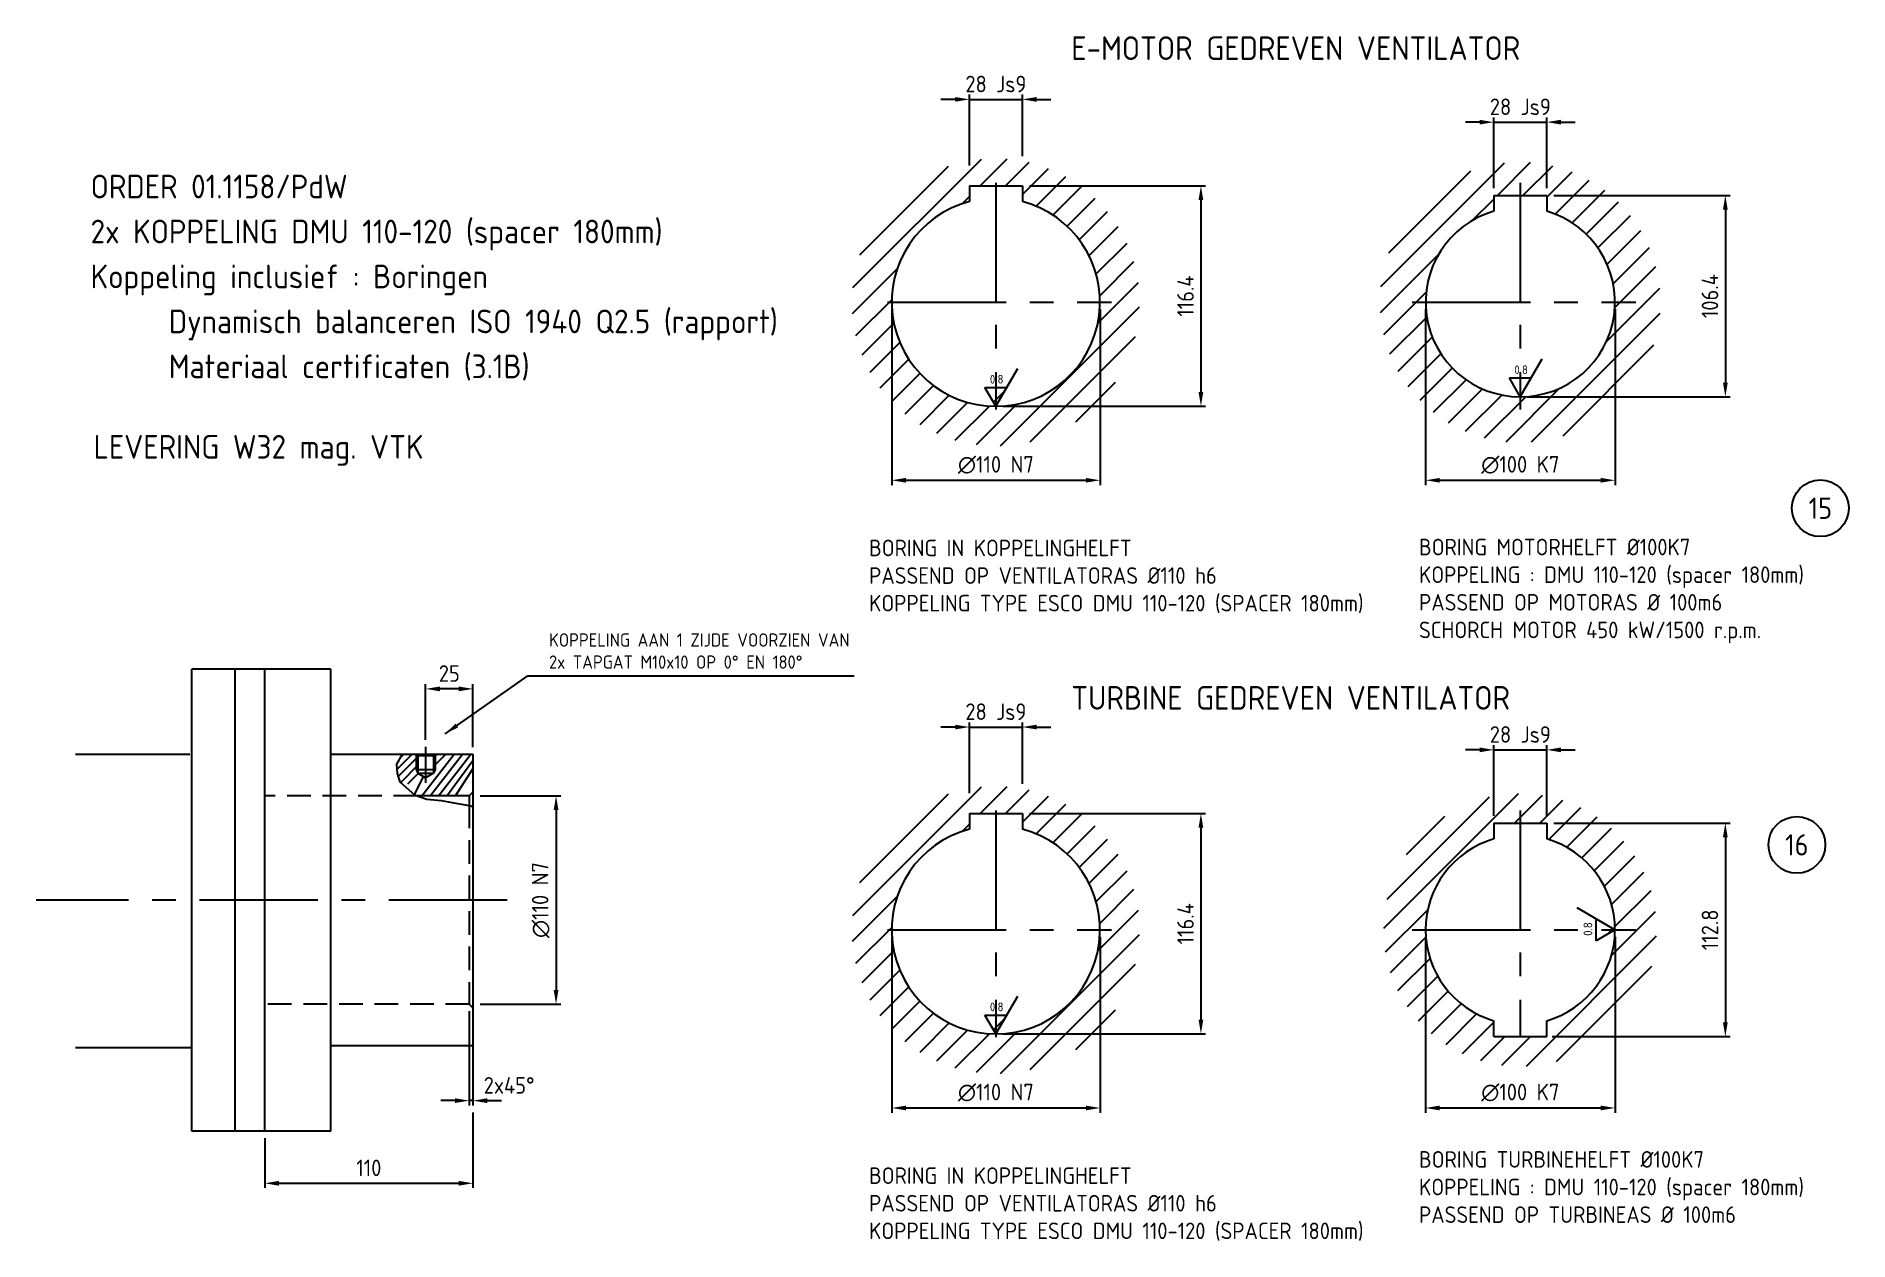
# Model space of a CAD drawing. Extents: x -1071 to 2610, y 0 to 1485.
# Drawn here: x -1071 to -114, y 38 to 674 of the extents above; entities that cross this region are included whole.
import ezdxf
from ezdxf.enums import TextEntityAlignment as Align

# ---------------------------------------------------------------- set-up
doc = ezdxf.new("R2010")
doc.units = 0
doc.header["$LTSCALE"] = 50
doc.header["$PDMODE"] = 3
doc.header["$PDSIZE"] = 15
doc.linetypes.add('CENTER', pattern=[2, 1.25, -0.25, 0.25, -0.25])
doc.linetypes.add('HIDDEN', pattern=[0.375, 0.25, -0.125])
doc.layers.get('0').update_dxf_attribs({"linetype": 'CONTINUOUS'})
doc.layers.get('DEFPOINTS').update_dxf_attribs({"linetype": 'CONTINUOUS'})
for name, color, linetype in [('111', 1, 'CONTINUOUS'), ('113', 3, 'CONTINUOUS'), ('114', 4, 'CONTINUOUS'), ('121', 1, 'HIDDEN'), ('131', 1, 'CENTER'), ('132', 2, 'CENTER'), ('212', 2, 'CONTINUOUS'), ('213', 3, 'CONTINUOUS'), ('214', 4, 'CONTINUOUS'), ('412', 2, 'CONTINUOUS'), ('511', 1, 'CONTINUOUS'), ('512', 2, 'CONTINUOUS')]:
    doc.layers.add(name, color=color, linetype=linetype)
doc.styles.add('ISO', font='ISO')
doc.styles.add('ISO35', font='isocp.shx', dxfattribs={"height": 8.75})
doc.styles.add('ISO50', font='isocp.shx', dxfattribs={"height": 12.5})
doc.dimstyles.new('STD', dxfattribs={"dimscale": 2.5, "dimtxt": 8.75, "dimasz": 3, "dimexe": 1, "dimexo": 1.5, "dimgap": 1.5, "dimtad": 1, "dimdec": 1, "dimzin": 13, "dimtxsty": 'ISO35', "dimcen": 3, "dimdle": 1.25, "dimclrd": 2, "dimclre": 2, "dimclrt": 3, "dimazin": 3, "dimtfac": 1, "dimtdec": 1, "dimtix": 1, "dimtmove": 0, "dimatfit": 3, "dimtolj": 1, "dimtzin": 13})

msp = doc.modelspace()

# ---------------------------------------------------------------- texts
at = {"layer": '213', "style": 'ISO35'}
for s, p in [('BORING IN KOPPELINGHELFT', (-631.09, 399.5878)), ('PASSEND OP VENTILATORAS %%C110 h6', (-631.09, 385.0045)), ('KOPPELING TYPE ESCO DMU 110-120 (SPACER 180mm)', (-631.09, 370.4212)), ('BORING IN KOPPELINGHELFT', (-631.09, 68.0391)), ('PASSEND OP VENTILATORAS %%C110 h6', (-631.09, 53.4558)), ('KOPPELING TYPE ESCO DMU 110-120 (SPACER 180mm)', (-631.09, 38.8725))]:
    msp.add_text(s, height=8.75, dxfattribs=at).set_placement(p)
for s, insert, char_height, attachment_point in [('BORING MOTORHELFT %%C100K7\\PKOPPELING : DMU 110-120 (spacer 180mm)\\PPASSEND OP MOTORAS %%C 100m6\\PSCHORCH MOTOR 450 kW/1500 r.p.m.', (-340.717, 408.8072), 8.75, 1), ('KOPPELING AAN 1 ZIJDE VOORZIEN VAN \\P2x TAPGAT M10x10 OP 0° EN 180°', (-800.0965, 349.5049), 7, 4), ('BORING TURBINEHELFT %%C100K7\\PKOPPELING : DMU 110-120 (spacer 180mm)\\PPASSEND OP TURBINEAS %%C 100m6', (-340.717, 85.3539), 8.75, 1)]:
    msp.add_mtext(s, dxfattribs=dict(at, insert=insert, char_height=char_height, attachment_point=attachment_point))
at = {"layer": '214', "style": 'ISO50'}
for s, p in [('E-MOTOR GEDREVEN VENTILATOR', (-524.3095, 661.7186)), ('ORDER 01.1158/PdW', (-1042.1699, 588.625)), ('2x KOPPELING DMU 110-120 (spacer 180mm)', (-1042.1699, 564.875)), ('Koppeling inclusief : Boringen', (-1042.1699, 541.125)), ('Dynamisch balanceren ISO 1940 Q2.5 (rapport)', (-1000.8669, 517.375)), ('Materiaal certificaten (3.1B)', (-1000.8669, 493.625)), ('LEVERING W32 mag. VTK', (-1040.5799, 451.1393)), ('TURBINE GEDREVEN VENTILATOR', (-524.3095, 318.5366))]:
    msp.add_text(s, height=12.5, dxfattribs=at).set_placement(p)

# ---------------------------------------------------------------- blocks, each defined once
blk = doc.blocks.new('*D99')
at = {"color": 2, "linetype": 'BYBLOCK'}
for p, q in [((470.35, 274.38), (563.36, 274.38)), ((560.86, 266.88), (560.86, 169.08)), ((469.35, 161.58), (563.36, 161.58))]:
    blk.add_line(p, q, dxfattribs=at)
for points in [[(559.61, 266.88), (562.11, 266.88), (560.86, 274.38)], [(559.61, 169.08), (562.11, 169.08), (560.86, 161.58)]]:
    blk.add_solid(points, dxfattribs=at)
at = {"layer": 'DEFPOINTS', "color": 0, "linetype": 'BYBLOCK'}
for p in [(466.6, 274.38), (465.6, 161.58), (560.86, 161.58)]:
    blk.add_point(p, dxfattribs=at)
at = {"color": 3, "linetype": 'BYBLOCK', "insert": (552.73, 217.98), "char_height": 8.75, "attachment_point": 5, "rotation": 90, "style": 'ISO35'}
blk.add_mtext('\\A1;112.8', dxfattribs=at)
blk = doc.blocks.new('I32')
at = {"layer": '113', "color": 3, "linetype": 'CONTINUOUS'}
for p, q in [((0, 0), (5.77, 10)), ((-2.89, 5), (2.89, 5)), ((0, 0), (-2.89, 5))]:
    blk.add_line(p, q, dxfattribs=at)
at = {"layer": '212', "color": 2, "linetype": 'CONTINUOUS', "style": 'ISO', "flags": 8}
blk.add_attdef('RUW', text='', height=2.3, dxfattribs=at).set_placement((2, 6), align=Align.RIGHT)
blk = doc.blocks.new('*D98')
at = {"color": 2, "linetype": 'BYBLOCK'}
for p, q in [((402.6, 214.23), (402.6, 121.39)), ((502.6, 214.23), (502.6, 121.39)), ((410.1, 123.89), (495.1, 123.89))]:
    blk.add_line(p, q, dxfattribs=at)
for points in [[(410.1, 125.14), (410.1, 122.64), (402.6, 123.89)], [(495.1, 125.14), (495.1, 122.64), (502.6, 123.89)]]:
    blk.add_solid(points, dxfattribs=at)
at = {"layer": 'DEFPOINTS', "color": 0, "linetype": 'BYBLOCK'}
for p in [(402.6, 217.98), (502.6, 217.98), (502.6, 123.89)]:
    blk.add_point(p, dxfattribs=at)
at = {"color": 3, "linetype": 'BYBLOCK', "insert": (452.6, 132.01), "char_height": 8.75, "attachment_point": 5, "style": 'ISO35'}
blk.add_mtext('\\A1;∅100 K7', dxfattribs=at)
blk = doc.blocks.new('*D92')
at = {"color": 2, "linetype": 'BYBLOCK'}
for p, q in [((470.35, 605.93), (563.36, 605.93)), ((560.86, 598.43), (560.86, 507.03)), ((456.35, 499.53), (563.36, 499.53))]:
    blk.add_line(p, q, dxfattribs=at)
for points in [[(559.61, 598.43), (562.11, 598.43), (560.86, 605.93)], [(559.61, 507.03), (562.11, 507.03), (560.86, 499.53)]]:
    blk.add_solid(points, dxfattribs=at)
at = {"layer": 'DEFPOINTS', "color": 0, "linetype": 'BYBLOCK'}
for p in [(466.6, 605.93), (452.6, 499.53), (560.86, 499.53)]:
    blk.add_point(p, dxfattribs=at)
at = {"color": 3, "linetype": 'BYBLOCK', "insert": (552.73, 552.73), "char_height": 8.75, "attachment_point": 5, "rotation": 90, "style": 'ISO35'}
blk.add_mtext('\\A1;106.4', dxfattribs=at)
blk = doc.blocks.new('*D91')
at = {"color": 2, "linetype": 'BYBLOCK'}
for p, q in [((402.6, 545.78), (402.6, 452.94)), ((502.6, 545.78), (502.6, 452.94)), ((410.1, 455.44), (495.1, 455.44))]:
    blk.add_line(p, q, dxfattribs=at)
for points in [[(410.1, 456.69), (410.1, 454.19), (402.6, 455.44)], [(495.1, 456.69), (495.1, 454.19), (502.6, 455.44)]]:
    blk.add_solid(points, dxfattribs=at)
at = {"layer": 'DEFPOINTS', "color": 0, "linetype": 'BYBLOCK'}
for p in [(402.6, 549.53), (502.6, 549.53), (502.6, 455.44)]:
    blk.add_point(p, dxfattribs=at)
at = {"color": 3, "linetype": 'BYBLOCK', "insert": (452.6, 463.56), "char_height": 8.75, "attachment_point": 5, "style": 'ISO35'}
blk.add_mtext('\\A1;∅100 K7', dxfattribs=at)
blk = doc.blocks.new('*D100')
at = {"color": 2, "linetype": 'BYBLOCK'}
for p, q in [((193.44, 279.38), (286.45, 279.38)), ((283.95, 271.88), (283.95, 170.48)), ((179.44, 162.98), (286.45, 162.98))]:
    blk.add_line(p, q, dxfattribs=at)
for points in [[(282.7, 271.88), (285.2, 271.88), (283.95, 279.38)], [(282.7, 170.48), (285.2, 170.48), (283.95, 162.98)]]:
    blk.add_solid(points, dxfattribs=at)
at = {"layer": 'DEFPOINTS', "color": 0, "linetype": 'BYBLOCK'}
for p in [(189.69, 279.38), (175.69, 162.98), (283.95, 162.98)]:
    blk.add_point(p, dxfattribs=at)
at = {"color": 3, "linetype": 'BYBLOCK', "insert": (275.82, 221.18), "char_height": 8.75, "attachment_point": 5, "rotation": 90, "style": 'ISO35'}
blk.add_mtext('\\A1;116.4', dxfattribs=at)
blk = doc.blocks.new('*D97')
at = {"color": 2, "linetype": 'BYBLOCK'}
for p, q in [((431.1, 313.06), (423.6, 313.06)), ((438.6, 278.13), (438.6, 315.56)), ((438.6, 313.06), (466.6, 313.06)), ((466.6, 278.13), (466.6, 315.56)), ((474.1, 313.06), (481.6, 313.06))]:
    blk.add_line(p, q, dxfattribs=at)
for points in [[(431.1, 314.31), (431.1, 311.81), (438.6, 313.06)], [(474.1, 314.31), (474.1, 311.81), (466.6, 313.06)]]:
    blk.add_solid(points, dxfattribs=at)
at = {"layer": 'DEFPOINTS', "color": 0, "linetype": 'BYBLOCK'}
for p in [(466.6, 313.06), (438.6, 274.38), (466.6, 274.38)]:
    blk.add_point(p, dxfattribs=at)
at = {"color": 3, "linetype": 'BYBLOCK', "insert": (452.6, 321.19), "char_height": 8.75, "attachment_point": 5, "style": 'ISO35'}
blk.add_mtext('\\A1;28 Js9', dxfattribs=at)
blk = doc.blocks.new('*D101')
at = {"color": 2, "linetype": 'BYBLOCK'}
for p, q in [((120.69, 214.23), (120.69, 121.39)), ((230.69, 214.23), (230.69, 121.39)), ((128.19, 123.89), (223.19, 123.89))]:
    blk.add_line(p, q, dxfattribs=at)
for points in [[(128.19, 125.14), (128.19, 122.64), (120.69, 123.89)], [(223.19, 125.14), (223.19, 122.64), (230.69, 123.89)]]:
    blk.add_solid(points, dxfattribs=at)
at = {"layer": 'DEFPOINTS', "color": 0, "linetype": 'BYBLOCK'}
for p in [(120.69, 217.98), (230.69, 217.98), (230.69, 123.89)]:
    blk.add_point(p, dxfattribs=at)
at = {"color": 3, "linetype": 'BYBLOCK', "insert": (175.69, 132.01), "char_height": 8.75, "attachment_point": 5, "style": 'ISO35'}
blk.add_mtext('\\A1;∅110 N7', dxfattribs=at)
blk = doc.blocks.new('*D96')
at = {"color": 2, "linetype": 'BYBLOCK'}
for p, q in [((193.44, 610.93), (286.45, 610.93)), ((283.95, 603.43), (283.95, 502.03)), ((179.44, 494.53), (286.45, 494.53))]:
    blk.add_line(p, q, dxfattribs=at)
for points in [[(282.7, 603.43), (285.2, 603.43), (283.95, 610.93)], [(282.7, 502.03), (285.2, 502.03), (283.95, 494.53)]]:
    blk.add_solid(points, dxfattribs=at)
at = {"layer": 'DEFPOINTS', "color": 0, "linetype": 'BYBLOCK'}
for p in [(189.69, 610.93), (175.69, 494.53), (283.95, 494.53)]:
    blk.add_point(p, dxfattribs=at)
at = {"color": 3, "linetype": 'BYBLOCK', "insert": (275.82, 552.73), "char_height": 8.75, "attachment_point": 5, "rotation": 90, "style": 'ISO35'}
blk.add_mtext('\\A1;116.4', dxfattribs=at)
blk = doc.blocks.new('*D95')
at = {"color": 2, "linetype": 'BYBLOCK'}
for p, q in [((120.69, 545.78), (120.69, 452.94)), ((230.69, 545.78), (230.69, 452.94)), ((128.19, 455.44), (223.19, 455.44))]:
    blk.add_line(p, q, dxfattribs=at)
for points in [[(128.19, 456.69), (128.19, 454.19), (120.69, 455.44)], [(223.19, 456.69), (223.19, 454.19), (230.69, 455.44)]]:
    blk.add_solid(points, dxfattribs=at)
at = {"layer": 'DEFPOINTS', "color": 0, "linetype": 'BYBLOCK'}
for p in [(120.69, 549.53), (230.69, 549.53), (230.69, 455.44)]:
    blk.add_point(p, dxfattribs=at)
at = {"color": 3, "linetype": 'BYBLOCK', "insert": (175.69, 463.56), "char_height": 8.75, "attachment_point": 5, "style": 'ISO35'}
blk.add_mtext('\\A1;∅110 N7', dxfattribs=at)
blk = doc.blocks.new('*D102')
at = {"color": 2, "linetype": 'BYBLOCK'}
for p, q in [((161.69, 290.16), (161.69, 327.59)), ((189.69, 295.16), (189.69, 327.59)), ((154.19, 325.09), (146.69, 325.09)), ((161.69, 325.09), (189.69, 325.09)), ((197.19, 325.09), (204.69, 325.09))]:
    blk.add_line(p, q, dxfattribs=at)
for points in [[(154.19, 326.34), (154.19, 323.84), (161.69, 325.09)], [(197.19, 326.34), (197.19, 323.84), (189.69, 325.09)]]:
    blk.add_solid(points, dxfattribs=at)
at = {"layer": 'DEFPOINTS', "color": 0, "linetype": 'BYBLOCK'}
for p in [(189.69, 325.09), (189.69, 291.41), (161.69, 286.41)]:
    blk.add_point(p, dxfattribs=at)
at = {"color": 3, "linetype": 'BYBLOCK', "insert": (175.69, 333.21), "char_height": 8.75, "attachment_point": 5, "style": 'ISO35'}
blk.add_mtext('\\A1;28 Js9', dxfattribs=at)
blk = doc.blocks.new('*D94')
at = {"color": 2, "linetype": 'BYBLOCK'}
for p, q in [((154.19, 656.64), (146.69, 656.64)), ((161.69, 621.71), (161.69, 659.14)), ((161.69, 656.64), (189.69, 656.64)), ((189.69, 626.71), (189.69, 659.14)), ((197.19, 656.64), (204.69, 656.64))]:
    blk.add_line(p, q, dxfattribs=at)
for points in [[(154.19, 657.89), (154.19, 655.39), (161.69, 656.64)], [(197.19, 657.89), (197.19, 655.39), (189.69, 656.64)]]:
    blk.add_solid(points, dxfattribs=at)
at = {"layer": 'DEFPOINTS', "color": 0, "linetype": 'BYBLOCK'}
for p in [(189.69, 656.64), (189.69, 622.96), (161.69, 617.96)]:
    blk.add_point(p, dxfattribs=at)
at = {"color": 3, "linetype": 'BYBLOCK', "insert": (175.69, 664.76), "char_height": 8.75, "attachment_point": 5, "style": 'ISO35'}
blk.add_mtext('\\A1;28 Js9', dxfattribs=at)
blk = doc.blocks.new('*D93')
at = {"color": 2, "linetype": 'BYBLOCK'}
for p, q in [((431.1, 644.61), (423.6, 644.61)), ((438.6, 609.68), (438.6, 647.11)), ((438.6, 644.61), (466.6, 644.61)), ((466.6, 609.68), (466.6, 647.11)), ((474.1, 644.61), (481.6, 644.61))]:
    blk.add_line(p, q, dxfattribs=at)
for points in [[(431.1, 645.86), (431.1, 643.36), (438.6, 644.61)], [(474.1, 645.86), (474.1, 643.36), (466.6, 644.61)]]:
    blk.add_solid(points, dxfattribs=at)
at = {"layer": 'DEFPOINTS', "color": 0, "linetype": 'BYBLOCK'}
for p in [(466.6, 644.61), (438.6, 605.93), (466.6, 605.93)]:
    blk.add_point(p, dxfattribs=at)
at = {"color": 3, "linetype": 'BYBLOCK', "insert": (452.6, 652.74), "char_height": 8.75, "attachment_point": 5, "style": 'ISO35'}
blk.add_mtext('\\A1;28 Js9', dxfattribs=at)
blk = doc.blocks.new('POSNR')
at = {"layer": '114', "color": 4, "linetype": 'CONTINUOUS'}
blk.add_circle((0, 0), 6, dxfattribs=at)
at = {"layer": '113', "color": 3, "linetype": 'CONTINUOUS', "style": 'ISO35', "flags": 1}
for tag, p in [('AANTAL', (0, -11)), ('BENAMING', (0, -16)), ('LENGTE', (0, -21)), ('MATERIAAL', (0, -26)), ('GEWICHT', (0, -31)), ('OPMERKINGEN', (0, -36))]:
    blk.add_attdef(tag, p, '', height=3.2, dxfattribs=at)
blk = doc.blocks.new('*D104')
at = {"color": 2, "linetype": 'BYBLOCK'}
for p, q in [((937.2, 105.77), (937.2, 65.88)), ((827.2, 92.23), (827.2, 65.88)), ((834.7, 68.38), (929.7, 68.38))]:
    blk.add_line(p, q, dxfattribs=at)
for points in [[(834.7, 69.63), (834.7, 67.13), (827.2, 68.38)], [(929.7, 69.63), (929.7, 67.13), (937.2, 68.38)]]:
    blk.add_solid(points, dxfattribs=at)
at = {"layer": 'DEFPOINTS', "color": 0, "linetype": 'BYBLOCK'}
for p in [(937.2, 109.52), (827.2, 95.98), (937.2, 68.38)]:
    blk.add_point(p, dxfattribs=at)
at = {"color": 3, "linetype": 'BYBLOCK', "insert": (882.2, 76.5), "char_height": 8.75, "attachment_point": 5, "style": 'ISO35'}
blk.add_mtext('\\A1;110', dxfattribs=at)
blk = doc.blocks.new('*D105')
at = {"color": 2, "linetype": 'BYBLOCK'}
for p, q in [((935.2, 159.23), (935.2, 109.52)), ((937.2, 157.23), (937.2, 109.52)), ((927.7, 112.02), (920.2, 112.02)), ((937.2, 112.02), (935.2, 112.02)), ((937.2, 112.02), (935.2, 112.02)), ((944.7, 112.02), (952.2, 112.02))]:
    blk.add_line(p, q, dxfattribs=at)
for points in [[(927.7, 113.27), (927.7, 110.77), (935.2, 112.02)], [(944.7, 113.27), (944.7, 110.77), (937.2, 112.02)]]:
    blk.add_solid(points, dxfattribs=at)
at = {"layer": 'DEFPOINTS', "color": 0, "linetype": 'BYBLOCK'}
for p in [(935.2, 162.98), (937.2, 160.98), (935.2, 112.02)]:
    blk.add_point(p, dxfattribs=at)
at = {"color": 3, "linetype": 'BYBLOCK', "insert": (956.28, 120.1), "char_height": 8.75, "attachment_point": 5, "style": 'ISO35'}
blk.add_mtext('\\A1;2x45°', dxfattribs=at)
blk = doc.blocks.new('*D103')
at = {"color": 2, "linetype": 'BYBLOCK'}
for p, q in [((940.95, 272.98), (983.57, 272.98)), ((981.07, 265.48), (981.07, 170.48)), ((940.95, 162.98), (983.57, 162.98))]:
    blk.add_line(p, q, dxfattribs=at)
for points in [[(979.82, 265.48), (982.32, 265.48), (981.07, 272.98)], [(979.82, 170.48), (982.32, 170.48), (981.07, 162.98)]]:
    blk.add_solid(points, dxfattribs=at)
at = {"layer": 'DEFPOINTS', "color": 0, "linetype": 'BYBLOCK'}
for p in [(937.2, 272.98), (937.2, 162.98), (981.07, 162.98)]:
    blk.add_point(p, dxfattribs=at)
at = {"color": 3, "linetype": 'BYBLOCK', "insert": (972.95, 217.98), "char_height": 8.75, "attachment_point": 5, "rotation": 90, "style": 'ISO35'}
blk.add_mtext('\\A1;∅110 N7', dxfattribs=at)
blk = doc.blocks.new('*D106')
at = {"color": 2, "linetype": 'BYBLOCK'}
for p, q in [((912.2, 302.57), (912.2, 332.03)), ((929.7, 329.53), (919.7, 329.53)), ((937.2, 298.73), (937.2, 332.03))]:
    blk.add_line(p, q, dxfattribs=at)
for points in [[(919.7, 330.78), (919.7, 328.28), (912.2, 329.53)], [(929.7, 330.78), (929.7, 328.28), (937.2, 329.53)]]:
    blk.add_solid(points, dxfattribs=at)
at = {"layer": 'DEFPOINTS', "color": 0, "linetype": 'BYBLOCK'}
for p in [(912.2, 329.53), (912.2, 298.82), (937.2, 294.98)]:
    blk.add_point(p, dxfattribs=at)
at = {"color": 3, "linetype": 'BYBLOCK', "insert": (924.7, 337.66), "char_height": 8.75, "attachment_point": 5, "style": 'ISO35'}
blk.add_mtext('\\A1;25', dxfattribs=at)

# ---------------------------------------------------------------- dimensions: what is measured, and where the dimension line sits
at = {"layer": '412'}
for base, p1, p2, text, picture, middle in [((-550.1463, 640.8974), (-578.1463, 602.2182), (-550.1463, 607.2182), '<> Js9', '*D94', (-564.1463, 649.0232)), ((-273.2365, 628.872), (-301.2365, 590.1928), (-273.2365, 590.1928), '<> Js9', '*D93', (-287.2365, 636.9978)), ((-509.1463, 439.7004), (-619.1463, 533.7928), (-509.1463, 533.7928), '%%c<> N7', '*D95', (-564.1463, 447.8254)), ((-237.2365, 439.7004), (-337.2365, 533.7928), (-237.2365, 533.7928), '%%c<> K7', '*D91', (-287.2365, 447.8254)), ((-550.1463, 309.3487), (-578.1463, 270.6695), (-550.1463, 275.6695), '<> Js9', '*D102', (-564.1463, 317.4746)), ((-273.2365, 297.3233), (-301.2365, 258.6441), (-273.2365, 258.6441), '<> Js9', '*D97', (-287.2365, 305.4492)), ((-509.1463, 108.1517), (-619.1463, 202.2441), (-509.1463, 202.2441), '%%c<> N7', '*D101', (-564.1463, 116.2767)), ((-237.2365, 108.1517), (-337.2365, 202.2441), (-237.2365, 202.2441), '%%c<> K7', '*D98', (-287.2365, 116.2767))]:
    dim = msp.add_linear_dim(base=base, p1=p1, p2=p2, text=text, dimstyle='STD', dxfattribs=at)
    dim.commit()
    dim.dimension.update_dxf_attribs({"geometry": picture, "text_midpoint": middle, "insert": (-739.8355, -15.7381)})
for base, p1, p2, picture, middle in [((-455.8874, 478.7928), (-550.1463, 595.1928), (-564.1463, 478.7928), '*D96', (-464.0124, 536.9928)), ((-178.9776, 483.7928), (-273.2365, 590.1928), (-287.2365, 483.7928), '*D92', (-187.1026, 536.9928)), ((-455.8874, 147.2441), (-550.1463, 263.6441), (-564.1463, 147.2441), '*D100', (-464.0124, 205.4441)), ((-178.9776, 145.8441), (-273.2365, 258.6441), (-274.2392, 145.8441), '*D99', (-187.1035, 202.2441))]:
    dim = msp.add_linear_dim(base=base, p1=p1, p2=p2, angle=90, dimstyle='STD', dxfattribs=at)
    dim.commit()
    dim.dimension.update_dxf_attribs({"geometry": picture, "text_midpoint": middle, "insert": (-739.8355, -15.7381)})
for base, p1, p2, picture, middle in [((-865.2465, 329.5337), (-840.2465, 294.9822), (-865.2465, 298.8243), '*D106', (-852.7465, 337.6596)), ((-840.2465, 68.3799), (-950.2465, 95.9822), (-840.2465, 109.5242), '*D104', (-895.2465, 76.5049))]:
    dim = msp.add_linear_dim(base=base, p1=p1, p2=p2, dimstyle='STD', override={"dimdec": 3, "dimtdec": 3}, dxfattribs=at)
    dim.commit()
    dim.dimension.update_dxf_attribs({"geometry": picture, "text_midpoint": middle, "insert": (-1777.4434, 0)})
dim = msp.add_linear_dim(base=(-796.3696, 162.9822), p1=(-840.2465, 272.9822), p2=(-840.2465, 162.9822), angle=90, text='%%c<> N7', dimstyle='STD', override={"dimdec": 3, "dimtdec": 3}, dxfattribs=at)
dim.commit()
dim.dimension.update_dxf_attribs({"geometry": '*D103', "text_midpoint": (-804.4946, 217.9822), "insert": (-1777.4434, 0)})
dim = msp.add_linear_dim(base=(-842.2465, 112.0242), p1=(-840.2465, 160.9822), p2=(-842.2465, 162.9822), text='<>x45°', dimstyle='STD', override={"dimdec": 3, "dimtdec": 3}, dxfattribs=at)
dim.commit()
dim.dimension.update_dxf_attribs({"geometry": '*D105', "text_midpoint": (-821.161, 120.0987), "dimtype": 160, "insert": (-1777.4434, 0)})

# ---------------------------------------------------------------- hatches: boundary and pattern name
at = {"layer": '511'}
h = msp.add_hatch(dxfattribs=at)
h.set_pattern_fill('ANSI31', color=256, scale=3, style=0)
h.set_pattern_definition([(45, (-1496.118, 116.106), (-6.73519, 6.73519), [])])
h.paths.add_polyline_path([(-640.1, 533.7928, 1), (-488.1926, 533.7928, 1)])
h.paths.add_polyline_path([(-578.1463, 586.9811), (-578.1463, 595.1928), (-550.1463, 595.1928), (-550.1463, 586.9811, -7.7277389)], flags=16)
h.paths.add_polyline_path([(-558.3728, 488.7928), (-564.1463, 478.7928), (-569.9198, 488.7928)], flags=0)
h.paths.add_polyline_path([(-568.9038, 489.6031), (-558.9566, 489.6031), (-558.9566, 496.7413), (-568.9038, 496.7413)], flags=8)
h = msp.add_hatch(dxfattribs=at)
h.set_pattern_fill('ANSI31', color=256, scale=3, style=0)
h.set_pattern_definition([(45, (-512.723, 282.486), (-6.7352, 6.7352), [])])
h.paths.add_polyline_path([(-361.3098, 533.7928, 1), (-213.1632, 533.7928, 1)])
h.paths.add_polyline_path([(-301.2365, 581.7928), (-301.2365, 590.1928), (-273.2365, 590.1928), (-273.2365, 581.7928, -7)], flags=16)
h = msp.add_hatch(dxfattribs=at)
h.set_pattern_fill('ANSI31', color=256, scale=3, style=0)
h.set_pattern_definition([(45, (-1496.118, -215.443), (-6.73519, 6.73519), [])])
h.paths.add_polyline_path([(-640.1, 202.2441, 1), (-488.1926, 202.2441, 1)])
h.paths.add_polyline_path([(-578.1463, 255.4325), (-578.1463, 263.6441), (-550.1463, 263.6441), (-550.1463, 255.4325, -7.7277389)], flags=16)
h.paths.add_polyline_path([(-558.3728, 157.2441), (-564.1463, 147.2441), (-569.9198, 157.2441)], flags=0)
h.paths.add_polyline_path([(-568.9038, 158.0544), (-558.9566, 158.0544), (-558.9566, 165.1926), (-568.9038, 165.1926)], flags=8)
h = msp.add_hatch(dxfattribs=at)
h.set_pattern_fill('ANSI31', color=256, scale=3, style=0)
h.set_pattern_definition([(45, (-739.836, -15.738), (-6.73519, 6.73519), [])])
h.paths.add_polyline_path([(-359.3047, 202.2441, 1), (-215.1683, 202.2441, 1)])
h.paths.add_polyline_path([(-273.2365, 154.2441), (-273.2365, 145.8441), (-301.2365, 145.8441), (-301.2365, 154.2441, -0.75), (-301.2365, 250.2441), (-301.2365, 258.6441), (-273.2365, 258.6441), (-273.2365, 250.2441, -0.75)], flags=16)
h.paths.add_polyline_path([(-237.2365, 202.2441), (-247.2365, 196.4706), (-247.2365, 208.0176)], flags=0)
h.paths.add_polyline_path([(-248.0468, 197.4865), (-248.0468, 207.4338), (-255.185, 207.4338), (-255.185, 197.4865)], flags=8)

# ---------------------------------------------------------------- linework, layer by layer
at = {"layer": '111'}
for p, q in [((-880.4064, 286.9219), (-872.3462, 294.9822)), ((-879.7287, 283.1802), (-869.3465, 293.5625)), ((-878.683, 293.0648), (-876.7656, 294.9822)), ((-878.1934, 280.2961), (-869.3465, 289.1431)), ((-870.2465, 294.9822), (-870.2465, 286.9822)), ((-869.3465, 294.1233), (-870.2465, 294.9822)), ((-867.2491, 272.9822), (-850.2491, 294.9822)), ((-862.8297, 272.9822), (-845.8297, 294.9822)), ((-861.1465, 288.5042), (-854.6685, 294.9822)), ((-860.2465, 294.9822), (-860.2465, 286.9822)), ((-858.4103, 272.9822), (-841.4103, 294.9822)), ((-853.9908, 272.9822), (-840.2465, 291.7266)), ((-849.5714, 272.9822), (-840.2465, 287.3071)), ((-874.6773, 279.3928), (-869.1826, 284.8876)), ((-871.1613, 273.4894), (-866.3808, 283.2699)), ((-870.2465, 286.9822), (-869.3465, 284.9822)), ((-860.2465, 286.9822), (-861.1465, 284.9822))]:
    msp.add_line(p, q, dxfattribs=at)
at = {"layer": '114'}
for p, q in [((-578.1463, 595.1928), (-550.1463, 595.1928)), ((-578.1463, 595.1928), (-578.1463, 586.9811)), ((-550.1463, 595.1928), (-550.1463, 586.9811)), ((-301.2365, 590.1928), (-273.2365, 590.1928)), ((-301.2365, 590.1928), (-301.2365, 581.7928)), ((-273.2365, 590.1928), (-273.2365, 581.7928)), ((-988.7465, 95.9822), (-988.7465, 339.9822)), ((-950.2465, 339.9822), (-988.7465, 339.9822)), ((-965.7465, 95.9822), (-965.7465, 339.9822)), ((-950.2465, 95.9822), (-950.2465, 339.9822)), ((-915.2465, 339.9822), (-950.2465, 339.9822)), ((-915.2465, 95.9822), (-915.2465, 339.9822)), ((-1050.0637, 294.9822), (-989.7465, 294.9822)), ((-915.2465, 294.9822), (-840.2465, 294.9822)), ((-861.1465, 294.1233), (-869.3465, 294.1233)), ((-869.3465, 294.1233), (-869.3465, 284.9822)), ((-861.1465, 294.1233), (-860.2465, 294.9822)), ((-861.1465, 294.1233), (-861.1465, 284.9822)), ((-840.2465, 294.9822), (-840.2465, 140.9822)), ((-870.2465, 286.9822), (-860.2465, 286.9822)), ((-869.3465, 284.9822), (-865.2465, 282.615)), ((-869.3465, 284.9822), (-861.1465, 284.9822)), ((-861.1465, 284.9822), (-865.2465, 282.615)), ((-842.2465, 272.9822), (-869.6431, 272.9822)), ((-842.2465, 272.9822), (-840.2465, 274.9822)), ((-842.2465, 272.9822), (-842.2465, 268.3837)), ((-578.1463, 263.6441), (-578.1463, 255.4325)), ((-578.1463, 263.6441), (-550.1463, 263.6441)), ((-550.1463, 263.6441), (-550.1463, 255.4325)), ((-301.2365, 258.6441), (-273.2365, 258.6441)), ((-301.2365, 258.6441), (-301.2365, 250.2441)), ((-273.2365, 258.6441), (-273.2365, 250.2441)), ((-301.2365, 145.8441), (-301.2365, 154.2441)), ((-273.2365, 145.8441), (-273.2365, 154.2441)), ((-301.2365, 145.8441), (-273.2365, 145.8441)), ((-988.7465, 139.9822), (-1050.0637, 139.9822)), ((-840.2465, 140.9822), (-915.2465, 140.9822)), ((-950.2465, 95.9822), (-988.7465, 95.9822)), ((-915.2465, 95.9822), (-950.2465, 95.9822))]:
    msp.add_line(p, q, dxfattribs=at)
for centre, radius, start, end in [((-564.1463, 533.7928), 55, 104.7466529, 75.2533471), ((-287.2365, 533.7928), 50, 106.2602047, 73.7397953), ((-564.1463, 202.2441), 55, 104.7466529, 75.2533471), ((-287.2365, 202.2441), 50, 106.2602047, 253.7397953), ((-287.2365, 202.2441), 50, 286.2602047, 73.7397953)]:
    msp.add_arc(centre, radius, start, end, dxfattribs=at)
at = {"layer": '121'}
for p, q in [((-869.6431, 272.9822), (-950.2465, 272.9822)), ((-842.2465, 268.3837), (-842.2465, 162.9822)), ((-842.2465, 162.9822), (-950.2465, 162.9822)), ((-842.2465, 162.9822), (-840.2465, 160.9822))]:
    msp.add_line(p, q, dxfattribs=at)
at = {"layer": '131'}
for p, q in [((-564.1463, 596.8833), (-564.1463, 477.0966)), ((-287.2365, 596.8833), (-287.2365, 477.0966)), ((-621.2899, 533.7928), (-503.1647, 533.7928)), ((-344.3801, 533.7928), (-226.2549, 533.7928)), ((-564.1463, 265.3346), (-564.1463, 145.5479)), ((-287.2365, 265.3346), (-287.2365, 145.5479)), ((-822.2239, 217.9822), (-1070.859, 217.9822)), ((-621.2899, 202.2441), (-503.1647, 202.2441)), ((-344.3801, 202.2441), (-226.2549, 202.2441))]:
    msp.add_line(p, q, dxfattribs=at)
at = {"layer": '132'}
msp.add_line((-865.2465, 298.8243), (-865.2465, 279.8993), dxfattribs=at)
at = {"layer": '412'}
msp.add_lwpolyline([(-877.5692, 294.9822), (-880.6085, 289.7499), (-880.2509, 284.7462), (-878.8207, 280.4573), (-871.1332, 273.4822), (-864.6811, 271.3172), (-857.0443, 270.521), (-849.3608, 269.0692), (-842.3331, 267.8983), (-840.2465, 267.3831)], dxfattribs=at)
at = {"layer": '512'}
msp.add_line((-861.1465, 292.9237), (-859.0879, 294.9822), dxfattribs=at)

# ---------------------------------------------------------------- block references
at = {"layer": '111'}
ref = msp.add_blockref('POSNR', (-128.81, 424.9515), dxfattribs=dict(at, xscale=2.5, yscale=2.5, zscale=2.5))
ref.add_attrib('STUKNR', '15', dxfattribs={"layer": '114', "color": 4, "linetype": 'CONTINUOUS', "height": 11.25, "style": 'ISO50'}).set_placement((-128.81, 424.9515), align=Align.MIDDLE)
ref = msp.add_blockref('POSNR', (-141.2207, 247.1311), dxfattribs=dict(at, xscale=2.5, yscale=2.5, zscale=2.5))
ref.add_attrib('STUKNR', '16', dxfattribs={"layer": '114', "color": 4, "linetype": 'CONTINUOUS', "height": 11.25, "style": 'ISO50'}).set_placement((-141.2207, 247.1311), align=Align.MIDDLE)
at = {"layer": '412', "xscale": 2, "yscale": 2, "zscale": 2}
for p in [(-564.1463, 478.7928), (-287.2365, 483.7928), (-564.1463, 147.2441)]:
    msp.add_blockref('I32', p, dxfattribs=at).add_auto_attribs({'RUW': '0.8'})
at = {"layer": '412', "xscale": 2, "yscale": 2, "zscale": 2, "rotation": 90}
msp.add_blockref('I32', (-237.2365, 202.2441), dxfattribs=at).add_auto_attribs({'RUW': '0.8'})

msp.set_redraw_order([(e.dxf.handle, doc.entitydb.next_handle()) for e in msp.query("TEXT MTEXT ATTDEF DIMENSION ARC_DIMENSION")])  # texts and dimensions are drawn at this point

# ---------------------------------------------------------------- leaders
at = {"layer": '412', "color": 2, "annotation_type": 0, "has_hookline": 1, "hookline_direction": 0, "text_width": 161.035}
msp.add_leader([(-854.9135, 305.8566), (-811.3465, 336.3931), (-803.8465, 336.3931)], dimstyle='STD', override={"dimtxsty": 'ISO35'}, dxfattribs=at)

doc.saveas('drawing.dxf')
